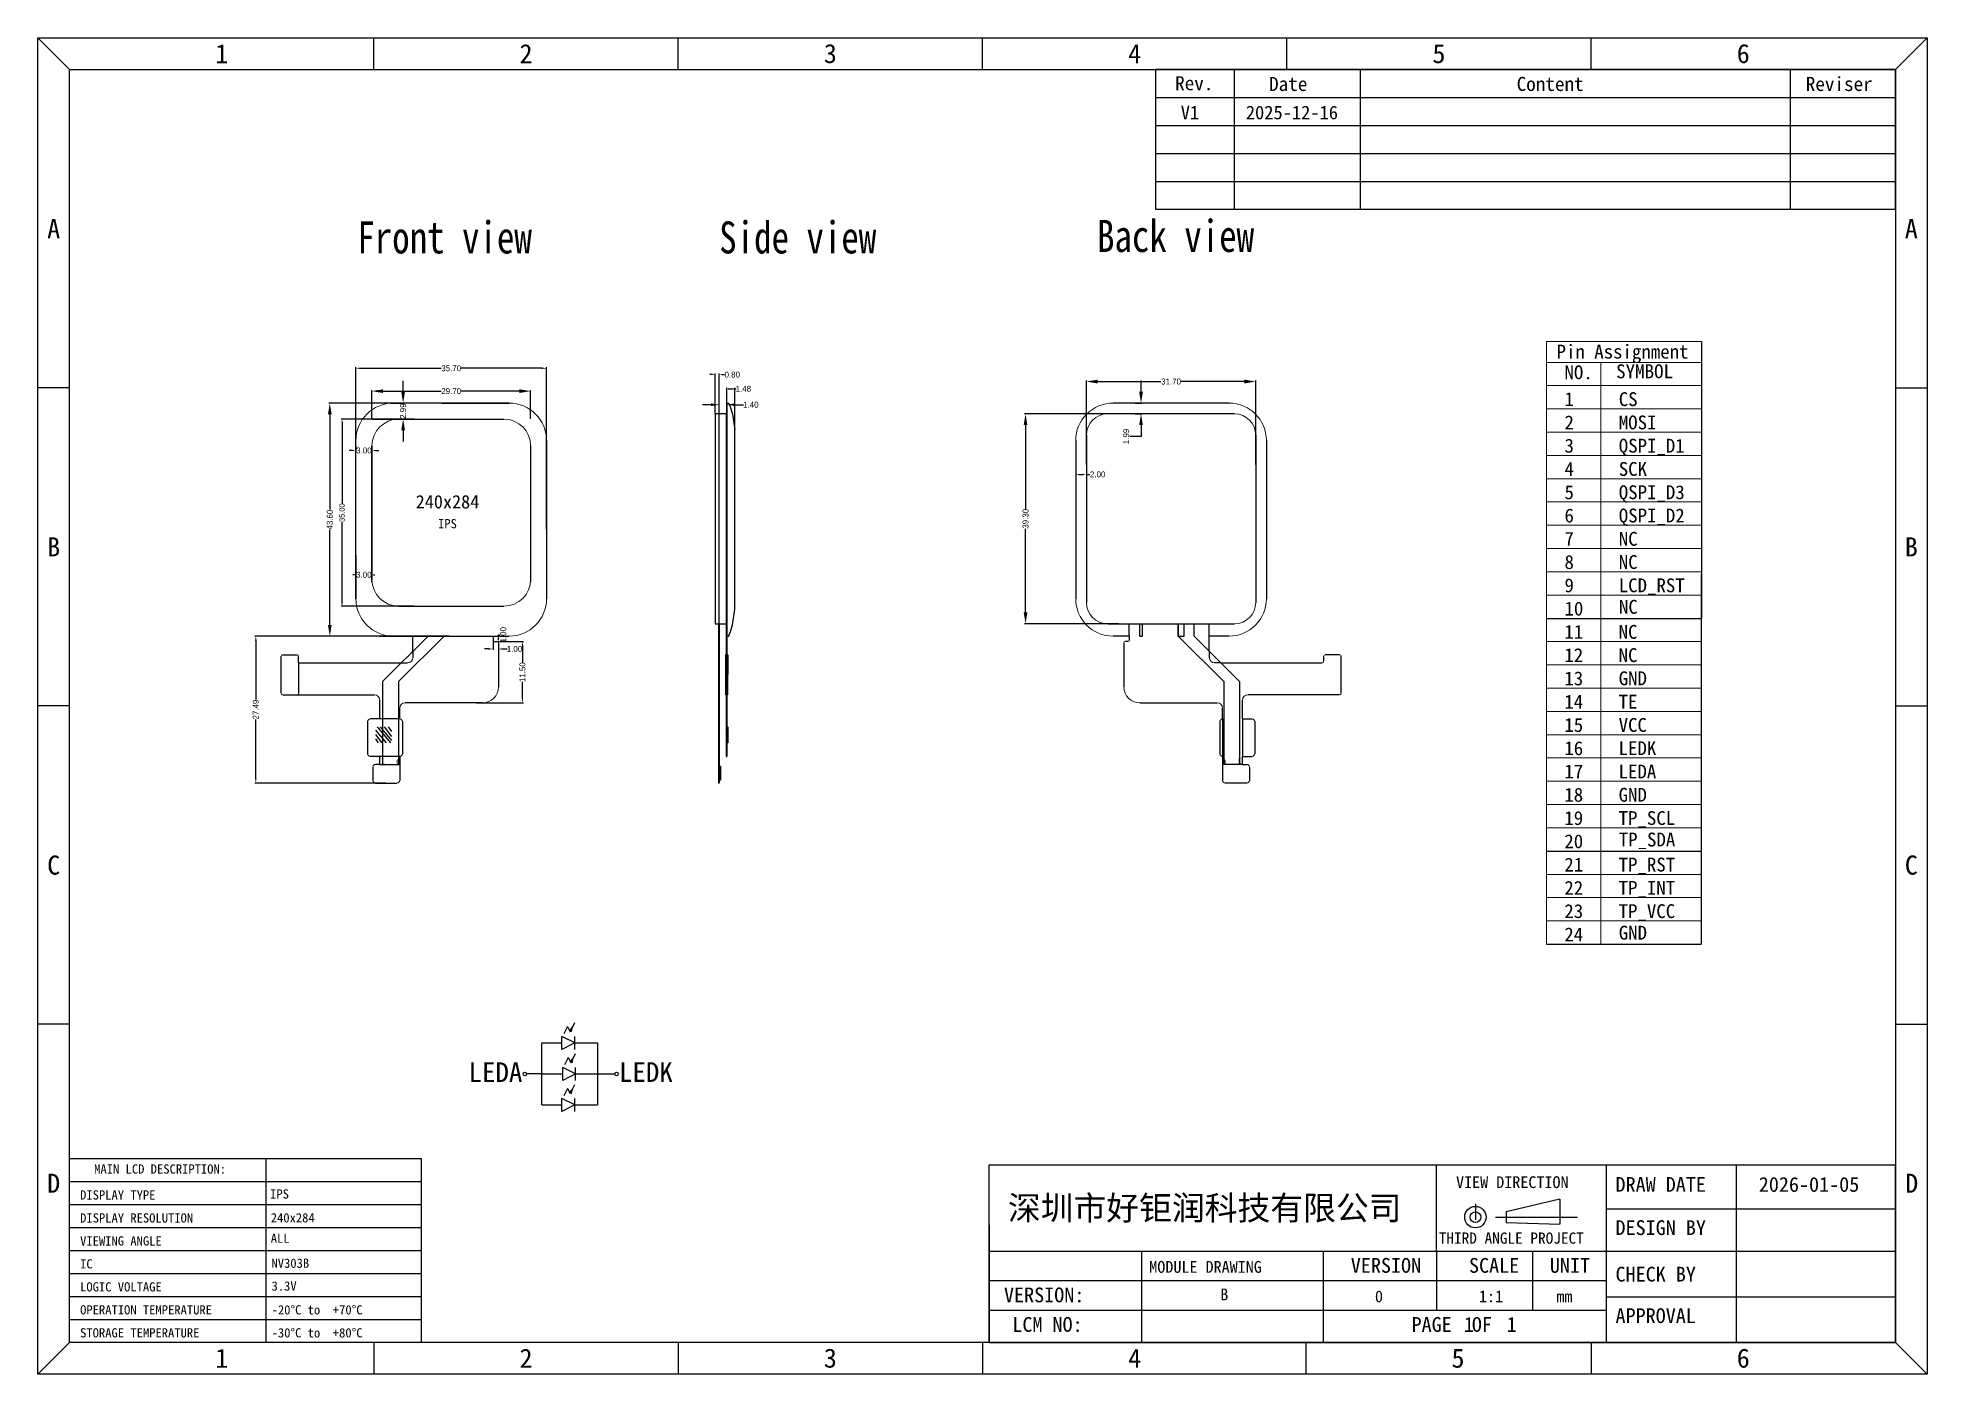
# Model space of a CAD drawing. Header units: millimetres. Extents: x -4039 to -3686, y -270 to -20.
import ezdxf
from ezdxf.enums import TextEntityAlignment as Align

# ---------------------------------------------------------------- set-up
doc = ezdxf.new("R2010")
doc.units = ezdxf.units.MM
for name, color, linetype in [('dim', 3, 'Continuous'), ('OBJ-FRAME', 4, 'Continuous'), ('文本框', 7, 'Continuous')]:
    doc.layers.add(name, color=color, linetype=linetype)
doc.layers.add('PUB_DIM尺寸', color=3, linetype='Continuous', lineweight=20, true_color=0x00ff00)
doc.layers.add('Title block', color=7, linetype='Continuous', lineweight=9)
doc.styles.add('Arial', font='')
doc.styles.add('hztxt_txtstyle_1.11_0_0', font='', dxfattribs={"height": 1.111006, "bigfont": 'hztxt.shx'})
doc.styles.add('OdaTtfStyle1778831522', font='', dxfattribs={"height": 1.111006, "bigfont": 'hztxt.shx'})
doc.styles.add('OdaTtfStyle1778831532', font='', dxfattribs={"height": 1.111006, "bigfont": 'hztxt.shx'})
doc.styles.add('OdaTtfStyle1778831537', font='', dxfattribs={"height": 1.111006, "bigfont": 'hztxt.shx'})
doc.styles.add('OdaTtfStyle1778837184', font='', dxfattribs={"height": 1.111006, "bigfont": 'hztxt.shx'})
doc.styles.add('OdaTtfStyle1778837603', font='', dxfattribs={"height": 1.111006, "bigfont": 'hztxt.shx'})
doc.styles.add('OdaTtfStyle1778837607', font='', dxfattribs={"height": 1.111006, "bigfont": 'hztxt.shx'})
doc.styles.add('OdaTtfStyle1778837613', font='', dxfattribs={"height": 1.111006, "bigfont": 'hztxt.shx'})
doc.styles.add('OdaTtfStyle1778837617', font='', dxfattribs={"height": 1.111006, "bigfont": 'hztxt.shx'})
doc.styles.add('OdaTtfStyle1778837894', font='', dxfattribs={"height": 1.111006, "bigfont": 'hztxt.shx'})
doc.styles.add('OdaTtfStyle1778837899', font='', dxfattribs={"height": 1.111006, "bigfont": 'hztxt.shx'})
doc.styles.add('OdaTtfStyle1779067666', font='', dxfattribs={"height": 1.111006, "bigfont": 'hztxt.shx'})
doc.styles.add('OdaTtfStyle1779068094', font='', dxfattribs={"height": 1.111006, "bigfont": 'hztxt.shx'})
doc.styles.add('OdaTtfStyle1779068101', font='', dxfattribs={"height": 1.111006, "bigfont": 'hztxt.shx'})
doc.styles.add('OdaTtfStyle1779068106', font='', dxfattribs={"height": 1.111006, "bigfont": 'hztxt.shx'})
doc.styles.add('OdaTtfStyle1779069318', font='', dxfattribs={"height": 1.111006, "bigfont": 'hztxt.shx'})
doc.styles.add('OdaTtfStyle1779075241', font='', dxfattribs={"height": 1.111006, "bigfont": 'hztxt.shx'})
doc.styles.add('OdaTtfStyle1779095333', font='', dxfattribs={"height": 1, "bigfont": 'hztxt.shx'})
doc.styles.add('SimSun_txtstyle_2.54_0_0', font='simsun.ttc', dxfattribs={"height": 2.536096})
doc.styles.add('STYLE1', font='simsun.ttc', dxfattribs={"width": 0.9})
doc.styles.add('ZI1.8', font='', dxfattribs={"height": 1.8})
doc.styles.add('ZI2.5', font='', dxfattribs={"height": 2.5})
doc.styles.add('仿宋', font='', dxfattribs={"height": 2.5})
doc.styles.add('宋体', font='simsun.ttc')
doc.styles.add('宋体_txtstyle_100.00_0_0100', font='SIMSUN.TTC', dxfattribs={"height": 100})
doc.styles.add('文字-北泰', font='', dxfattribs={"width": 0.8})
doc.styles.get('Arial').set_extended_font_data('SimSun')
doc.styles.get('hztxt_txtstyle_1.11_0_0').set_extended_font_data('hztxt')
doc.styles.get('OdaTtfStyle1778831522').set_extended_font_data('hztxt')
doc.styles.get('OdaTtfStyle1778831532').set_extended_font_data('hztxt')
doc.styles.get('OdaTtfStyle1778831537').set_extended_font_data('hztxt')
doc.styles.get('OdaTtfStyle1778837184').set_extended_font_data('hztxt')
doc.styles.get('OdaTtfStyle1778837603').set_extended_font_data('hztxt')
doc.styles.get('OdaTtfStyle1778837607').set_extended_font_data('hztxt')
doc.styles.get('OdaTtfStyle1778837613').set_extended_font_data('hztxt')
doc.styles.get('OdaTtfStyle1778837617').set_extended_font_data('hztxt')
doc.styles.get('OdaTtfStyle1778837894').set_extended_font_data('hztxt')
doc.styles.get('OdaTtfStyle1778837899').set_extended_font_data('hztxt')
doc.styles.get('OdaTtfStyle1779067666').set_extended_font_data('hztxt')
doc.styles.get('OdaTtfStyle1779068094').set_extended_font_data('hztxt')
doc.styles.get('OdaTtfStyle1779068101').set_extended_font_data('hztxt')
doc.styles.get('OdaTtfStyle1779068106').set_extended_font_data('hztxt')
doc.styles.get('OdaTtfStyle1779069318').set_extended_font_data('hztxt')
doc.styles.get('OdaTtfStyle1779075241').set_extended_font_data('hztxt')
doc.styles.get('OdaTtfStyle1779095333').set_extended_font_data('hztxt')
doc.styles.get('ZI1.8').set_extended_font_data('SimSun')
doc.styles.get('ZI2.5').set_extended_font_data('SimSun')
doc.styles.get('仿宋').set_extended_font_data('FangSong_GB2312')
doc.styles.get('文字-北泰').set_extended_font_data('SimSun')
doc.dimstyles.new('standard(1778831522)', dxfattribs={"dimtxt": 0.18, "dimasz": 2.083137, "dimexe": 0.18, "dimexo": 0.0625, "dimgap": 0.09, "dimtad": 0, "dimtih": 1, "dimtoh": 1, "dimdec": 4, "dimzin": 0, "dimdsep": 46, "dimtxsty": 'OdaTtfStyle1778831522', "dimsah": 1, "dimcen": 0.09, "dimadec": 0, "dimazin": 0, "dimtfac": 1, "dimtdec": 4, "dimtofl": 0, "dimtmove": 0, "dimatfit": 3, "dimfxl": 1, "dimtolj": 1, "dimtzin": 0, "dimarcsym": 0})
doc.dimstyles.new('standard(1778831537)', dxfattribs={"dimtxt": 0.18, "dimasz": 0.642944, "dimexe": 0.18, "dimexo": 0.0625, "dimgap": 0.09, "dimtad": 0, "dimtih": 1, "dimtoh": 1, "dimdec": 4, "dimzin": 0, "dimdsep": 46, "dimtxsty": 'OdaTtfStyle1778831537', "dimsah": 1, "dimcen": 0.09, "dimadec": 0, "dimazin": 0, "dimtfac": 1, "dimtdec": 4, "dimtofl": 0, "dimtmove": 0, "dimatfit": 3, "dimfxl": 1, "dimtolj": 1, "dimtzin": 0, "dimarcsym": 0})
doc.dimstyles.new('standard(1778837184)', dxfattribs={"dimtxt": 0.18, "dimasz": 0.243098, "dimexe": 0.18, "dimexo": 0.0625, "dimgap": 0.09, "dimtad": 0, "dimtih": 1, "dimtoh": 1, "dimdec": 4, "dimzin": 0, "dimdsep": 46, "dimtxsty": 'OdaTtfStyle1778837184', "dimsah": 1, "dimcen": 0.09, "dimadec": 0, "dimazin": 0, "dimtfac": 1, "dimtdec": 4, "dimtofl": 0, "dimtmove": 0, "dimatfit": 3, "dimfxl": 1, "dimtolj": 1, "dimtzin": 0, "dimarcsym": 0})
doc.dimstyles.new('standard(1778837603)', dxfattribs={"dimtxt": 0.18, "dimasz": 2.127681, "dimexe": 0.18, "dimexo": 0.0625, "dimgap": 0.09, "dimtad": 0, "dimtih": 1, "dimtoh": 1, "dimdec": 4, "dimzin": 0, "dimdsep": 46, "dimtxsty": 'OdaTtfStyle1778837603', "dimsah": 1, "dimcen": 0.09, "dimadec": 0, "dimazin": 0, "dimtfac": 1, "dimtdec": 4, "dimtofl": 0, "dimtmove": 0, "dimatfit": 3, "dimfxl": 1, "dimtolj": 1, "dimtzin": 0, "dimarcsym": 0})
doc.dimstyles.new('standard(1778837607)', dxfattribs={"dimtxt": 0.18, "dimasz": 2.127681, "dimexe": 0.18, "dimexo": 0.0625, "dimgap": 0.09, "dimtad": 0, "dimtih": 1, "dimtoh": 1, "dimdec": 4, "dimzin": 0, "dimdsep": 46, "dimtxsty": 'OdaTtfStyle1778837607', "dimsah": 1, "dimcen": 0.09, "dimadec": 0, "dimazin": 0, "dimtfac": 1, "dimtdec": 4, "dimtofl": 0, "dimtmove": 0, "dimatfit": 3, "dimfxl": 1, "dimtolj": 1, "dimtzin": 0, "dimarcsym": 0})
doc.dimstyles.new('standard(1778837613)', dxfattribs={"dimtxt": 0.18, "dimasz": 2.127681, "dimexe": 0.18, "dimexo": 0.0625, "dimgap": 0.09, "dimtad": 0, "dimtih": 1, "dimtoh": 1, "dimdec": 4, "dimzin": 0, "dimdsep": 46, "dimtxsty": 'OdaTtfStyle1778837613', "dimsah": 1, "dimcen": 0.09, "dimadec": 0, "dimazin": 0, "dimtfac": 1, "dimtdec": 4, "dimtofl": 0, "dimtmove": 0, "dimatfit": 3, "dimfxl": 1, "dimtolj": 1, "dimtzin": 0, "dimarcsym": 0})
doc.dimstyles.new('standard(1778837617)', dxfattribs={"dimtxt": 0.18, "dimasz": 0.656692, "dimexe": 0.18, "dimexo": 0.0625, "dimgap": 0.09, "dimtad": 0, "dimtih": 1, "dimtoh": 1, "dimdec": 4, "dimzin": 0, "dimdsep": 46, "dimtxsty": 'OdaTtfStyle1778837617', "dimsah": 1, "dimcen": 0.09, "dimadec": 0, "dimazin": 0, "dimtfac": 1, "dimtdec": 4, "dimtofl": 0, "dimtmove": 0, "dimatfit": 3, "dimfxl": 1, "dimtolj": 1, "dimtzin": 0, "dimarcsym": 0})
doc.dimstyles.new('standard(1778837894)', dxfattribs={"dimtxt": 0.18, "dimasz": 1.563909, "dimexe": 0.18, "dimexo": 0.0625, "dimgap": 0.09, "dimtad": 0, "dimtih": 1, "dimtoh": 1, "dimdec": 4, "dimzin": 0, "dimdsep": 46, "dimtxsty": 'OdaTtfStyle1778837894', "dimsah": 1, "dimcen": 0.09, "dimadec": 0, "dimazin": 0, "dimtfac": 1, "dimtdec": 4, "dimtofl": 0, "dimtmove": 0, "dimatfit": 3, "dimfxl": 1, "dimtolj": 1, "dimtzin": 0, "dimarcsym": 0})
doc.dimstyles.new('standard(1778837899)', dxfattribs={"dimtxt": 0.18, "dimasz": 0.482688, "dimexe": 0.18, "dimexo": 0.0625, "dimgap": 0.09, "dimtad": 0, "dimtih": 1, "dimtoh": 1, "dimdec": 4, "dimzin": 0, "dimdsep": 46, "dimtxsty": 'OdaTtfStyle1778837899', "dimsah": 1, "dimcen": 0.09, "dimadec": 0, "dimazin": 0, "dimtfac": 1, "dimtdec": 4, "dimtofl": 0, "dimtmove": 0, "dimatfit": 3, "dimfxl": 1, "dimtolj": 1, "dimtzin": 0, "dimarcsym": 0})
doc.dimstyles.new('standard(1779067666)', dxfattribs={"dimtxt": 0.18, "dimasz": 0.926632, "dimexe": 0.18, "dimexo": 0.0625, "dimgap": 0.09, "dimtad": 0, "dimtih": 1, "dimtoh": 1, "dimdec": 4, "dimzin": 0, "dimdsep": 46, "dimtxsty": 'OdaTtfStyle1779067666', "dimsah": 1, "dimcen": 0.09, "dimadec": 0, "dimazin": 0, "dimtfac": 1, "dimtdec": 4, "dimtofl": 0, "dimtmove": 0, "dimatfit": 3, "dimfxl": 1, "dimtolj": 1, "dimtzin": 0, "dimarcsym": 0})
doc.dimstyles.new('standard(1779068094)', dxfattribs={"dimtxt": 0.18, "dimasz": 0.811425, "dimexe": 0.18, "dimexo": 0.0625, "dimgap": 0.09, "dimtad": 0, "dimtih": 1, "dimtoh": 1, "dimdec": 4, "dimzin": 0, "dimdsep": 46, "dimtxsty": 'OdaTtfStyle1779068094', "dimsah": 1, "dimcen": 0.09, "dimadec": 0, "dimazin": 0, "dimtfac": 1, "dimtdec": 4, "dimtofl": 0, "dimtmove": 0, "dimatfit": 3, "dimfxl": 1, "dimtolj": 1, "dimtzin": 0, "dimarcsym": 0})
doc.dimstyles.new('standard(1779068101)', dxfattribs={"dimtxt": 0.18, "dimasz": 0.811425, "dimexe": 0.18, "dimexo": 0.0625, "dimgap": 0.09, "dimtad": 0, "dimtih": 1, "dimtoh": 1, "dimdec": 4, "dimzin": 0, "dimdsep": 46, "dimtxsty": 'OdaTtfStyle1779068101', "dimsah": 1, "dimcen": 0.09, "dimadec": 0, "dimazin": 0, "dimtfac": 1, "dimtdec": 4, "dimtofl": 0, "dimtmove": 0, "dimatfit": 3, "dimfxl": 1, "dimtolj": 1, "dimtzin": 0, "dimarcsym": 0})
doc.dimstyles.new('standard(1779068106)', dxfattribs={"dimtxt": 0.18, "dimasz": 0.25044, "dimexe": 0.18, "dimexo": 0.0625, "dimgap": 0.09, "dimtad": 0, "dimtih": 1, "dimtoh": 1, "dimdec": 4, "dimzin": 0, "dimdsep": 46, "dimtxsty": 'OdaTtfStyle1779068106', "dimsah": 1, "dimcen": 0.09, "dimadec": 0, "dimazin": 0, "dimtfac": 1, "dimtdec": 4, "dimtofl": 0, "dimtmove": 0, "dimatfit": 3, "dimfxl": 1, "dimtolj": 1, "dimtzin": 0, "dimarcsym": 0})
doc.dimstyles.new('standard(1779069318)', dxfattribs={"dimtxt": 0.18, "dimasz": 0.288199, "dimexe": 0.18, "dimexo": 0.0625, "dimgap": 0.09, "dimtad": 0, "dimtih": 1, "dimtoh": 1, "dimdec": 4, "dimzin": 0, "dimdsep": 46, "dimtxsty": 'OdaTtfStyle1779069318', "dimsah": 1, "dimcen": 0.09, "dimadec": 0, "dimazin": 0, "dimtfac": 1, "dimtdec": 4, "dimtofl": 0, "dimtmove": 0, "dimatfit": 3, "dimfxl": 1, "dimtolj": 1, "dimtzin": 0, "dimarcsym": 0})
doc.dimstyles.new('standard(1779075241)', dxfattribs={"dimtxt": 0.18, "dimasz": 0.835157, "dimexe": 0.18, "dimexo": 0.0625, "dimgap": 0.09, "dimtad": 0, "dimtih": 1, "dimtoh": 1, "dimdec": 4, "dimzin": 0, "dimdsep": 46, "dimtxsty": 'OdaTtfStyle1779075241', "dimsah": 1, "dimcen": 0.09, "dimadec": 0, "dimazin": 0, "dimtfac": 1, "dimtdec": 4, "dimtofl": 0, "dimtmove": 0, "dimatfit": 3, "dimfxl": 1, "dimtolj": 1, "dimtzin": 0, "dimarcsym": 0})
doc.dimstyles.new('standard(1779095333)', dxfattribs={"dimtxt": 0.18, "dimasz": 0.503545, "dimexe": 0.18, "dimexo": 0.0625, "dimgap": 0.09, "dimtad": 0, "dimtih": 1, "dimtoh": 1, "dimdec": 4, "dimzin": 0, "dimdsep": 46, "dimtxsty": 'OdaTtfStyle1779095333', "dimsah": 1, "dimcen": 0.09, "dimadec": 0, "dimazin": 0, "dimtfac": 1, "dimtdec": 4, "dimtofl": 0, "dimtmove": 0, "dimatfit": 3, "dimfxl": 1, "dimtolj": 1, "dimtzin": 0, "dimarcsym": 0})

msp = doc.modelspace()

# ---------------------------------------------------------------- texts
at = {"color": 4, "true_color": 0x00ffff, "style": '宋体'}
msp.add_text('深圳市好钜润科技有限公司', height=4.5, dxfattribs=at).set_placement((-3857.7608554, -241.2797571, -0.1612333))
at = {"color": 3, "true_color": 0x00ff00, "char_height": 1.11100643, "attachment_point": 5, "rotation": 90}
for s, insert, style in [('\\A1;2.99', (-3970.9752087, -89.9300028), 'OdaTtfStyle1778831532'), ('\\A1;43.60', (-3984.6947665, -110.2328065), 'hztxt_txtstyle_1.11_0_0')]:
    msp.add_mtext(s, dxfattribs=dict(at, insert=insert, style=style))
at = {"color": 7, "char_height": 1, "attachment_point": 1, "rotation": 359.763390797, "style": '宋体_txtstyle_100.00_0_0100'}
for s, insert in [('1', (-3975.1357657, -154.8590695)), ('6^M^J', (-3972.2680808, -155.0090942))]:
    msp.add_mtext(s, dxfattribs=dict(at, insert=insert))
at = {"color": 7, "extrusion": (0, 0, -1), "char_height": 1, "attachment_point": 1, "text_direction": (-0.999991, -0.00413, 0), "style": '宋体_txtstyle_100.00_0_0100'}
for s, insert in [('6^M^J', (-3816.9328849, -155.0090942)), ('1', (-3814.0652, -154.8590695))]:
    msp.add_mtext(s, dxfattribs=dict(at, insert=insert))
at = {"layer": 'dim', "color": 7, "style": '宋体'}
for s, height, p in [('240x284', 2.5, (-3968.622109, -108.1386093)), ('IPS', 1.728, (-3964.4468931, -111.8499123)), ('IPS', 1.728, (-3995.8727479, -237.2728428)), ('240x284', 1.728, (-3995.7470432, -241.7374971)), ('NV303B', 1.728, (-3995.614436, -250.2284316)), ('3.3V', 1.728, (-3995.606891, -254.497585))]:
    msp.add_text(s, height=height, dxfattribs=at).set_placement(p)
at = {"layer": 'dim', "color": 0, "style": '宋体'}
for s, p in [('MAIN LCD DESCRIPTION:', (-4028.7995201, -232.6042502, -0.1612333)), ('DISPLAY TYPE', (-4031.4339606, -237.4595745, -0.1612333)), ('DISPLAY RESOLUTION', (-4031.4339606, -241.75913, -0.1612333)), ('ALL', (-3995.747154, -245.5553121, -0.1612333)), ('VIEWING ANGLE', (-4031.4339606, -246.0586856, -0.1612333)), ('IC', (-4031.4339606, -250.3582411, -0.1612333)), ('LOGIC VOLTAGE', (-4031.4339606, -254.6577966, -0.1612333)), ('OPERATION TEMPERATURE', (-4031.4339606, -258.9573522, -0.1612333)), ('-20%%DC to  +70%%DC', (-3995.583729, -258.9573522, -0.1612333)), ('STORAGE TEMPERATURE', (-4031.4339606, -263.2569077, -0.1612333)), ('-30%%DC to  +80%%DC', (-3995.583729, -263.2569077, -0.1612333))]:
    msp.add_text(s, height=1.728, dxfattribs=at).set_placement(p)
at = {"layer": 'OBJ-FRAME', "style": '仿宋'}
for s, p in [('LEDA', (-3958.7108623, -215.4759289)), ('LEDK', (-3930.5628738, -215.4497291))]:
    msp.add_text(s, height=3.696, dxfattribs=at).set_placement(p)
at = {"layer": 'Title block', "color": 4}
for s, height, style, p in [('Pin Assignment', 2.592, 'ZI2.5', (-3755.0745015, -80.0944985)), ('NO.', 2.592, 'ZI2.5', (-3753.5930584, -83.9668944)), ('SYMBOL', 2.612736, 'ZI1.8', (-3743.9321813, -83.7869945)), ('1', 2.592, 'ZI2.5', (-3753.5930584, -88.9879052)), ('2', 2.592, 'ZI2.5', (-3753.5930584, -93.3424652)), ('3', 2.592, 'ZI2.5', (-3753.5930584, -97.6970252)), ('4', 2.592, 'ZI2.5', (-3753.5930584, -102.0515852)), ('5', 2.592, 'ZI2.5', (-3753.5930584, -106.4061452)), ('6', 2.592, 'ZI2.5', (-3753.5930584, -110.7607052)), ('7', 2.592, 'ZI2.5', (-3753.5930584, -115.1152652)), ('8', 2.592, 'ZI2.5', (-3753.5930584, -119.4698252)), ('9', 2.592, 'ZI2.5', (-3753.5930584, -123.8243852)), ('10', 2.592, 'ZI2.5', (-3753.5930584, -128.1789452))]:
    msp.add_text(s, height=height, dxfattribs=dict(at, style=style)).set_placement(p)
at = {"layer": 'Title block', "color": 4, "true_color": 0x00ffff, "style": 'ZI2.5'}
for s, p in [('CS', (-3743.4324184, -88.9879052)), ('MOSI', (-3743.4324184, -93.3424652)), ('QSPI_D1', (-3743.4324184, -97.6970252)), ('SCK', (-3743.4324184, -102.0515852)), ('QSPI_D3^M^J', (-3743.4324184, -106.4061452)), ('QSPI_D2^M^J', (-3743.4324184, -110.7607052)), ('NC', (-3743.4324184, -115.1152652)), ('NC', (-3743.4324184, -119.4698252)), ('LCD_RST', (-3743.4324184, -123.8243852)), ('NC', (-3743.4024953, -127.84984)), ('11', (-3753.6229815, -132.5335052)), ('NC', (-3743.4623415, -132.5335052)), ('12', (-3753.6229815, -136.8880652)), ('NC', (-3743.4623415, -136.8880652)), ('13', (-3753.6229815, -141.2426252)), ('GND', (-3743.4466896, -141.2194925)), ('14', (-3753.6229815, -145.5971852)), ('TE', (-3743.4623415, -145.5971852)), ('15', (-3753.6229815, -149.9517452)), ('VCC', (-3743.4623415, -149.9517452)), ('16', (-3753.6229815, -154.3063052)), ('LEDK', (-3743.4623415, -154.3063052)), ('17', (-3753.6229815, -158.6608652)), ('LEDA', (-3743.4623415, -158.6608652)), ('18', (-3753.6229815, -163.0154252)), ('GND', (-3743.4623415, -163.0154252)), ('19', (-3753.6229815, -167.3699852)), ('TP_SCL', (-3743.4623415, -167.3699852)), ('20', (-3753.6229815, -171.7245452)), ('TP_SDA', (-3743.4324184, -171.39544)), ('21', (-3753.6229815, -176.0791052)), ('TP_RST', (-3743.4623415, -176.0791052)), ('22', (-3753.6229815, -180.4336652)), ('TP_INT', (-3743.4623415, -180.4336652)), ('23', (-3753.6229815, -184.7882252)), ('TP_VCC', (-3743.4623415, -184.7882252)), ('24', (-3753.6229815, -189.1427852)), ('GND', (-3743.4324184, -188.81368))]:
    msp.add_text(s, height=2.592, dxfattribs=at).set_placement(p)
at = {"layer": '文本框', "color": 7, "style": 'Arial'}
for s, p in [('1', (-4004.9211704, -23.0538684, -0.1612333)), ('2', (-3947.9638223, -23.0538684, -0.1612333)), ('3', (-3891.0064742, -23.0538684, -0.1612333)), ('4', (-3834.0491262, -23.0538684, -0.1612333)), ('5', (-3777.0917781, -23.0538684, -0.1612333)), ('6', (-3720.13443, -23.0538684, -0.1612333)), ('A', (-4036.3767093, -55.7993821, -0.1612333)), ('A', (-3688.6788911, -55.7993821, -0.1612333)), ('B', (-4036.3767093, -115.3366797, -0.1612333)), ('B', (-3688.6788911, -115.3366797, -0.1612333)), ('C', (-4036.3767093, -174.8739774, -0.1612333)), ('C', (-3688.6788911, -174.8739774, -0.1612333)), ('D', (-4036.3767093, -234.411275, -0.1612333)), ('D', (-3688.6020694, -234.411275, -0.1612333)), ('1', (-4004.9211704, -267.1567887, -0.1612333)), ('2', (-3947.9638223, -267.1567887, -0.1612333)), ('3', (-3891.0064742, -267.1567887, -0.1612333)), ('4', (-3834.0491262, -267.1567887, -0.1612333)), ('5', (-3773.5196494, -267.160397, -0.1612333)), ('6', (-3720.13443, -267.1567887, -0.1612333))]:
    msp.add_text(s, height=3.5722379, dxfattribs=at).set_placement(p, align=Align.MIDDLE)
at = {"layer": '文本框', "color": 7}
for s, height, style, p in [('Rev.', 2.63243892, '宋体', (-3826.4750238, -29.8922077, -0.1612333)), ('Date', 2.63243892, '宋体', (-3808.8841122, -30.0277573, -0.1612333)), ('Content', 2.63243892, '宋体', (-3762.5475683, -30.0277573, -0.1612333)), ('Reviser', 2.63243892, '宋体', (-3708.4362837, -30.0277573, -0.1612333)), ('VIEW DIRECTION', 2.21170552, 'STYLE1', (-3773.893935, -235.3112266, -0.1612333)), ('DRAW DATE', 2.7646319, 'STYLE1', (-3744.0455247, -236.0120888, -0.1612333)), ('2026-01-05', 2.7646319, 'STYLE1', (-3717.2257603, -236.0120888, -0.1612333)), ('THIRD ANGLE PROJECT', 2.101120244, 'STYLE1', (-3777.1291167, -245.7221268, -0.1612333)), ('DESIGN BY', 2.7646319, 'STYLE1', (-3744.0455247, -244.0943991, -0.1612333)), ('MODULE DRAWING', 2.21170552, 'STYLE1', (-3831.3129585, -251.1611528, -0.1612333)), ('VERSION', 2.7646319, 'STYLE1', (-3793.5927261, -251.1611528, -0.1612333)), ('SCALE', 2.7646319, 'STYLE1', (-3771.4688211, -251.1611528, -0.1612333)), ('UNIT', 2.7646319, 'STYLE1', (-3756.3424043, -251.1611528, -0.1612333)), ('CHECK BY', 2.7646319, 'STYLE1', (-3744.0455247, -252.801249, -0.1612333)), ('VERSION:', 2.7646319, 'STYLE1', (-3858.5063387, -256.686201, -0.1612333)), ('B', 2.2117055, 'STYLE1', (-3818.0233288, -256.3169863, -0.1612333)), ('0', 2.2117055, 'STYLE1', (-3789.0761311, -256.686201, -0.1612333)), ('1:1', 2.21170552, 'STYLE1', (-3769.6045592, -256.686201, -0.1612333)), ('mm', 2.21170552, 'STYLE1', (-3755.1172806, -256.686201, -0.1612333)), ('APPROVAL', 2.7646319, 'STYLE1', (-3744.0455247, -260.57531, -0.1612333)), ('LCM NO:', 2.7646319, 'STYLE1', (-3856.9429264, -262.2112493, -0.1612333)), ('PAGE  OF', 2.7646319, 'STYLE1', (-3782.217461, -262.2112493, -0.1612333)), ('1', 2.7646319, 'STYLE1', (-3772.4308191, -262.2112493, -0.1612333)), ('1', 2.7646319, 'STYLE1', (-3764.4324116, -262.2112493, -0.1612333))]:
    msp.add_text(s, height=height, dxfattribs=dict(at, style=style)).set_placement(p)
at = {"layer": '文本框', "color": 7, "attachment_point": 1}
for s, insert, char_height, width, style in [('V1', (-3825.4276017, -32.7883352, -0.1612333), 2.53609574, 8.58510297, '宋体'), ('2025-12-16^M^J', (-3813.2378892, -32.7883352, -0.1612333), 2.536095744, 8.58510297, 'SimSun_txtstyle_2.54_0_0'), ('Front view', (-3979.5437083, -54.4231525, -0.1612333), 6, 103.899107865, '文字-北泰'), ('Side view', (-3911.8115274, -54.4231525, -0.1612333), 6, 103.899107865, '文字-北泰'), ('Back view', (-3841.087413, -54.1530346, -0.1612333), 6, 103.899107865, '文字-北泰')]:
    msp.add_mtext(s, dxfattribs=dict(at, insert=insert, char_height=char_height, width=width, style=style))

# ---------------------------------------------------------------- blocks, each defined once
blk = doc.blocks.new('*D49')
at = {"layer": 'Defpoints', "color": 0}
for p in [(-3947.12, -86.19), (-3976.82, -91.43), (-3947.12, -91.43)]:
    blk.add_point(p, dxfattribs=at)
at = {"layer": 'PUB_DIM尺寸', "color": 0, "linetype": 'Continuous', "lineweight": -2}
for p, q in [((-3976.82, -91.36), (-3976.82, -86.01)), ((-3974.73, -86.19), (-3963.85, -86.19)), ((-3949.2, -86.19), (-3960.08, -86.19)), ((-3947.12, -91.36), (-3947.12, -86.01))]:
    blk.add_line(p, q, dxfattribs=at)
at = {"layer": 'PUB_DIM尺寸', "color": 0}
for points in [[(-3974.73, -85.85), (-3974.73, -86.54), (-3976.82, -86.19)], [(-3949.2, -86.54), (-3949.2, -85.85), (-3947.12, -86.19)]]:
    blk.add_solid(points, dxfattribs=at)
at = {"layer": 'PUB_DIM尺寸', "color": 0, "insert": (-3961.97, -86.19), "char_height": 1.111, "attachment_point": 5, "style": 'OdaTtfStyle1778831522'}
blk.add_mtext('\\A1;29.70', dxfattribs=at)
blk = doc.blocks.new('*D52')
at = {"layer": 'Defpoints', "color": 0}
for p in [(-3979.82, -96.44), (-3976.82, -96.44), (-3976.82, -97.3)]:
    blk.add_point(p, dxfattribs=at)
at = {"layer": 'PUB_DIM尺寸', "color": 0, "linetype": 'Continuous', "lineweight": -2}
for p, q in [((-3980.46, -97.3), (-3981.1, -97.3)), ((-3979.82, -96.51), (-3979.82, -97.48)), ((-3976.82, -96.51), (-3976.82, -97.48)), ((-3976.17, -97.3), (-3975.53, -97.3))]:
    blk.add_line(p, q, dxfattribs=at)
at = {"layer": 'PUB_DIM尺寸', "color": 0}
for points in [[(-3980.46, -97.41), (-3980.46, -97.19), (-3979.82, -97.3)], [(-3976.17, -97.19), (-3976.17, -97.41), (-3976.82, -97.3)]]:
    blk.add_solid(points, dxfattribs=at)
at = {"layer": 'PUB_DIM尺寸', "color": 0, "insert": (-3978.32, -97.3), "char_height": 1.111, "attachment_point": 5, "style": 'OdaTtfStyle1778831537'}
blk.add_mtext('\\A1;3.00', dxfattribs=at)
blk = doc.blocks.new('*D53')
at = {"layer": 'Defpoints', "color": 0}
for p in [(-3908.91, -85.76), (-3910.39, -89.43), (-3908.91, -99.42)]:
    blk.add_point(p, dxfattribs=at)
at = {"layer": 'PUB_DIM尺寸', "color": 0, "linetype": 'Continuous', "lineweight": -2}
for p, q in [((-3910.39, -89.37), (-3910.39, -85.58)), ((-3910.14, -85.76), (-3909.15, -85.76)), ((-3908.91, -99.35), (-3908.91, -85.58)), ((-3908.91, -85.76), (-3908.66, -85.76))]:
    blk.add_line(p, q, dxfattribs=at)
at = {"layer": 'PUB_DIM尺寸', "color": 0}
for points in [[(-3910.14, -85.72), (-3910.14, -85.8), (-3910.39, -85.76)], [(-3909.15, -85.8), (-3909.15, -85.72), (-3908.91, -85.76)]]:
    blk.add_solid(points, dxfattribs=at)
at = {"layer": 'PUB_DIM尺寸', "color": 0, "insert": (-3907.29, -85.76), "char_height": 1.111, "attachment_point": 5, "style": 'OdaTtfStyle1778837184'}
blk.add_mtext('\\A1;1.48', dxfattribs=at)
blk = doc.blocks.new('*D56')
at = {"layer": 'Defpoints', "color": 0}
for p in [(-3811.38, -84.4), (-3843.08, -100), (-3811.38, -100)]:
    blk.add_point(p, dxfattribs=at)
at = {"layer": 'PUB_DIM尺寸', "color": 0, "linetype": 'Continuous', "lineweight": -2}
for p, q in [((-3843.08, -99.94), (-3843.08, -84.22)), ((-3840.96, -84.4), (-3829.12, -84.4)), ((-3813.51, -84.4), (-3825.35, -84.4)), ((-3811.38, -99.94), (-3811.38, -84.22))]:
    blk.add_line(p, q, dxfattribs=at)
at = {"layer": 'PUB_DIM尺寸', "color": 0}
for points in [[(-3840.96, -84.04), (-3840.96, -84.75), (-3843.08, -84.4)], [(-3813.51, -84.75), (-3813.51, -84.04), (-3811.38, -84.4)]]:
    blk.add_solid(points, dxfattribs=at)
at = {"layer": 'PUB_DIM尺寸', "color": 0, "insert": (-3827.23, -84.4), "char_height": 1.111, "attachment_point": 5, "style": 'OdaTtfStyle1778837603'}
blk.add_mtext('\\A1;31.70', dxfattribs=at)
blk = doc.blocks.new('*D57')
at = {"layer": 'Defpoints', "color": 0}
for p in [(-3854.47, -90.43), (-3832.63, -90.43), (-3837.02, -129.72)]:
    blk.add_point(p, dxfattribs=at)
at = {"layer": 'PUB_DIM尺寸', "color": 0, "linetype": 'Continuous', "lineweight": -2}
for p, q in [((-3832.69, -90.43), (-3854.65, -90.43)), ((-3854.47, -92.55), (-3854.47, -108.19)), ((-3854.47, -127.6), (-3854.47, -111.96)), ((-3837.09, -129.72), (-3854.65, -129.72))]:
    blk.add_line(p, q, dxfattribs=at)
at = {"layer": 'PUB_DIM尺寸', "color": 0}
for points in [[(-3854.12, -92.55), (-3854.82, -92.55), (-3854.47, -90.43)], [(-3854.82, -127.6), (-3854.12, -127.6), (-3854.47, -129.72)]]:
    blk.add_solid(points, dxfattribs=at)
at = {"layer": 'PUB_DIM尺寸', "color": 0, "insert": (-3854.47, -110.07), "char_height": 1.111, "attachment_point": 5, "rotation": 90, "style": 'OdaTtfStyle1778837607'}
blk.add_mtext('\\A1;39.30', dxfattribs=at)
blk = doc.blocks.new('*D58')
at = {"layer": 'Defpoints', "color": 0}
for p in [(-3834.04, -88.43), (-3834.04, -90.43), (-3832.86, -90.43)]:
    blk.add_point(p, dxfattribs=at)
at = {"layer": 'PUB_DIM尺寸', "color": 0, "linetype": 'Continuous', "lineweight": -2}
for p, q in [((-3832.86, -86.31), (-3832.86, -84.18)), ((-3833.98, -88.43), (-3832.68, -88.43)), ((-3833.98, -90.43), (-3832.68, -90.43)), ((-3832.86, -94.68), (-3834.98, -94.68)), ((-3832.86, -92.55), (-3832.86, -94.68))]:
    blk.add_line(p, q, dxfattribs=at)
at = {"layer": 'PUB_DIM尺寸', "color": 0}
for points in [[(-3833.21, -86.31), (-3832.5, -86.31), (-3832.86, -88.43)], [(-3832.5, -92.55), (-3833.21, -92.55), (-3832.86, -90.43)]]:
    blk.add_solid(points, dxfattribs=at)
at = {"layer": 'PUB_DIM尺寸', "color": 0, "insert": (-3835.63, -94.68), "char_height": 1.111, "attachment_point": 5, "rotation": 90, "style": 'OdaTtfStyle1778837613'}
blk.add_mtext('\\A1;1.99', dxfattribs=at)
blk = doc.blocks.new('*D59')
at = {"layer": 'Defpoints', "color": 0}
for p in [(-3845.08, -100.47), (-3843.08, -100.47), (-3843.08, -101.78)]:
    blk.add_point(p, dxfattribs=at)
at = {"layer": 'PUB_DIM尺寸', "color": 0, "linetype": 'Continuous', "lineweight": -2}
for p, q in [((-3845.08, -100.53), (-3845.08, -101.96)), ((-3844.43, -101.78), (-3843.74, -101.78)), ((-3843.08, -100.53), (-3843.08, -101.96)), ((-3843.08, -101.78), (-3842.43, -101.78))]:
    blk.add_line(p, q, dxfattribs=at)
at = {"layer": 'PUB_DIM尺寸', "color": 0}
for points in [[(-3844.43, -101.67), (-3844.43, -101.89), (-3845.08, -101.78)], [(-3843.74, -101.89), (-3843.74, -101.67), (-3843.08, -101.78)]]:
    blk.add_solid(points, dxfattribs=at)
at = {"layer": 'PUB_DIM尺寸', "color": 0, "insert": (-3840.97, -101.78), "char_height": 1.111, "attachment_point": 5, "style": 'OdaTtfStyle1778837617'}
blk.add_mtext('\\A1;2.00', dxfattribs=at)
blk = doc.blocks.new('*D61')
at = {"layer": 'Defpoints', "color": 0}
for p in [(-3911.79, -90.43), (-3910.39, -88.73), (-3910.39, -90.43)]:
    blk.add_point(p, dxfattribs=at)
at = {"layer": 'PUB_DIM尺寸', "color": 0, "linetype": 'Continuous', "lineweight": -2}
for p, q in [((-3913.35, -88.73), (-3914.92, -88.73)), ((-3911.79, -90.36), (-3911.79, -88.55)), ((-3910.39, -90.36), (-3910.39, -88.55)), ((-3908.82, -88.73), (-3907.26, -88.73))]:
    blk.add_line(p, q, dxfattribs=at)
at = {"layer": 'PUB_DIM尺寸', "color": 0}
for points in [[(-3913.35, -88.99), (-3913.35, -88.47), (-3911.79, -88.73)], [(-3908.82, -88.47), (-3908.82, -88.99), (-3910.39, -88.73)]]:
    blk.add_solid(points, dxfattribs=at)
at = {"layer": 'PUB_DIM尺寸', "color": 0, "insert": (-3905.89, -88.73), "char_height": 1.111, "attachment_point": 5, "style": 'OdaTtfStyle1778837894'}
blk.add_mtext('\\A1;1.40', dxfattribs=at)
blk = doc.blocks.new('*D62')
at = {"layer": 'Defpoints', "color": 0}
for p in [(-3911.79, -83.1), (-3912.59, -90.43), (-3911.79, -90.43)]:
    blk.add_point(p, dxfattribs=at)
at = {"layer": 'PUB_DIM尺寸', "color": 0, "linetype": 'Continuous', "lineweight": -2}
for p, q in [((-3913.07, -83.1), (-3913.55, -83.1)), ((-3912.59, -90.36), (-3912.59, -82.92)), ((-3911.79, -90.36), (-3911.79, -82.92)), ((-3911.31, -83.1), (-3910.82, -83.1))]:
    blk.add_line(p, q, dxfattribs=at)
at = {"layer": 'PUB_DIM尺寸', "color": 0}
for points in [[(-3913.07, -83.18), (-3913.07, -83.02), (-3912.59, -83.1)], [(-3911.31, -83.02), (-3911.31, -83.18), (-3911.79, -83.1)]]:
    blk.add_solid(points, dxfattribs=at)
at = {"layer": 'PUB_DIM尺寸', "color": 0, "insert": (-3909.37, -83.1), "char_height": 1.111, "attachment_point": 5, "style": 'OdaTtfStyle1778837899'}
blk.add_mtext('\\A1;0.80', dxfattribs=at)
blk = doc.blocks.new('*D63')
at = {"layer": 'Defpoints', "color": 0}
for p in [(-3944.12, -81.91), (-3979.82, -96.51), (-3944.12, -96.51)]:
    blk.add_point(p, dxfattribs=at)
at = {"layer": 'PUB_DIM尺寸', "color": 0, "linetype": 'Continuous', "lineweight": -2}
for p, q in [((-3979.82, -96.44), (-3979.82, -81.73)), ((-3978.89, -81.91), (-3963.85, -81.91)), ((-3945.04, -81.91), (-3960.08, -81.91)), ((-3944.12, -96.44), (-3944.12, -81.73))]:
    blk.add_line(p, q, dxfattribs=at)
at = {"layer": 'PUB_DIM尺寸', "color": 0}
for points in [[(-3978.89, -81.76), (-3978.89, -82.06), (-3979.82, -81.91)], [(-3945.04, -82.06), (-3945.04, -81.76), (-3944.12, -81.91)]]:
    blk.add_solid(points, dxfattribs=at)
at = {"layer": 'PUB_DIM尺寸', "color": 0, "insert": (-3961.97, -81.91), "char_height": 1.111, "attachment_point": 5, "style": 'OdaTtfStyle1779067666'}
blk.add_mtext('\\A1;35.70', dxfattribs=at)
blk = doc.blocks.new('*D77')
at = {"layer": 'Defpoints', "color": 0}
for p in [(-3953.42, -133.03), (-3948.63, -133.03), (-3957.28, -144.53)]:
    blk.add_point(p, dxfattribs=at)
at = {"layer": 'PUB_DIM尺寸', "color": 0, "linetype": 'Continuous', "lineweight": -2}
for p, q in [((-3953.36, -133.03), (-3948.45, -133.03)), ((-3948.63, -133.84), (-3948.63, -136.98)), ((-3948.63, -143.72), (-3948.63, -140.58)), ((-3957.22, -144.53), (-3948.45, -144.53))]:
    blk.add_line(p, q, dxfattribs=at)
at = {"layer": 'PUB_DIM尺寸', "color": 0}
for points in [[(-3948.49, -133.84), (-3948.76, -133.84), (-3948.63, -133.03)], [(-3948.76, -143.72), (-3948.49, -143.72), (-3948.63, -144.53)]]:
    blk.add_solid(points, dxfattribs=at)
at = {"layer": 'PUB_DIM尺寸', "color": 0, "insert": (-3948.63, -138.78), "char_height": 1.111, "attachment_point": 5, "rotation": 90, "style": 'OdaTtfStyle1779068094'}
blk.add_mtext('\\A1;11.50', dxfattribs=at)
blk = doc.blocks.new('*D78')
at = {"layer": 'Defpoints', "color": 0}
for p in [(-3954.12, -132.43), (-3953.12, -134.27), (-3953.12, -134.44)]:
    blk.add_point(p, dxfattribs=at)
at = {"layer": 'PUB_DIM尺寸', "color": 0, "linetype": 'Continuous', "lineweight": -2}
for p, q in [((-3954.12, -132.49), (-3954.12, -134.62)), ((-3953.12, -134.33), (-3953.12, -134.62)), ((-3954.93, -134.44), (-3955.74, -134.44)), ((-3952.31, -134.44), (-3951.5, -134.44))]:
    blk.add_line(p, q, dxfattribs=at)
at = {"layer": 'PUB_DIM尺寸', "color": 0}
for points in [[(-3954.93, -134.57), (-3954.93, -134.3), (-3954.12, -134.44)], [(-3952.31, -134.3), (-3952.31, -134.57), (-3953.12, -134.44)]]:
    blk.add_solid(points, dxfattribs=at)
at = {"layer": 'PUB_DIM尺寸', "color": 0, "insert": (-3950.12, -134.44), "char_height": 1.111, "attachment_point": 5, "style": 'OdaTtfStyle1779068101'}
blk.add_mtext('\\A1;1.00', dxfattribs=at)
blk = doc.blocks.new('*D79')
at = {"layer": 'Defpoints', "color": 0}
for p in [(-3953.67, -132.03), (-3953.67, -133.03), (-3953.11, -132.03)]:
    blk.add_point(p, dxfattribs=at)
at = {"layer": 'PUB_DIM尺寸', "color": 0, "linetype": 'Continuous', "lineweight": -2}
for p, q in [((-3953.61, -132.03), (-3952.93, -132.03)), ((-3953.61, -133.03), (-3952.93, -133.03)), ((-3953.11, -131.78), (-3952.86, -131.78)), ((-3953.11, -132.03), (-3953.11, -131.78)), ((-3953.11, -132.78), (-3953.11, -132.28))]:
    blk.add_line(p, q, dxfattribs=at)
at = {"layer": 'PUB_DIM尺寸', "color": 0}
for points in [[(-3953.07, -132.28), (-3953.15, -132.28), (-3953.11, -132.03)], [(-3953.15, -132.78), (-3953.07, -132.78), (-3953.11, -133.03)]]:
    blk.add_solid(points, dxfattribs=at)
at = {"layer": 'PUB_DIM尺寸', "color": 0, "insert": (-3952.22, -131.78), "char_height": 1.111, "attachment_point": 5, "rotation": 90, "style": 'OdaTtfStyle1779068106'}
blk.add_mtext('\\A1;1.00', dxfattribs=at)
blk = doc.blocks.new('*D104')
at = {"layer": 'Defpoints', "color": 0}
for p in [(-3979.82, -119.08), (-3976.82, -119.08), (-3976.82, -120.55)]:
    blk.add_point(p, dxfattribs=at)
at = {"layer": 'PUB_DIM尺寸', "color": 0, "linetype": 'Continuous', "lineweight": -2}
for p, q in [((-3979.82, -119.14), (-3979.82, -120.73)), ((-3976.82, -119.14), (-3976.82, -120.73)), ((-3980.1, -120.55), (-3980.39, -120.55)), ((-3976.53, -120.55), (-3976.24, -120.55))]:
    blk.add_line(p, q, dxfattribs=at)
at = {"layer": 'PUB_DIM尺寸', "color": 0}
for points in [[(-3980.1, -120.6), (-3980.1, -120.5), (-3979.82, -120.55)], [(-3976.53, -120.5), (-3976.53, -120.6), (-3976.82, -120.55)]]:
    blk.add_solid(points, dxfattribs=at)
at = {"layer": 'PUB_DIM尺寸', "color": 0, "insert": (-3978.32, -120.55), "char_height": 1.111, "attachment_point": 5, "style": 'OdaTtfStyle1779069318'}
blk.add_mtext('\\A1;3.00', dxfattribs=at)
blk = doc.blocks.new('*D108')
at = {"layer": 'Defpoints', "color": 0}
for p in [(-3998.54, -132.03), (-3969.89, -132.03), (-3974.12, -159.53)]:
    blk.add_point(p, dxfattribs=at)
at = {"layer": 'PUB_DIM尺寸', "color": 0, "linetype": 'Continuous', "lineweight": -2}
for p, q in [((-3969.95, -132.03), (-3998.72, -132.03)), ((-3998.54, -132.87), (-3998.54, -143.92)), ((-3998.54, -158.69), (-3998.54, -147.64)), ((-3974.18, -159.53), (-3998.72, -159.53))]:
    blk.add_line(p, q, dxfattribs=at)
at = {"layer": 'PUB_DIM尺寸', "color": 0}
for points in [[(-3998.4, -132.87), (-3998.68, -132.87), (-3998.54, -132.03)], [(-3998.68, -158.69), (-3998.4, -158.69), (-3998.54, -159.53)]]:
    blk.add_solid(points, dxfattribs=at)
at = {"layer": 'PUB_DIM尺寸', "color": 0, "insert": (-3998.54, -145.78), "char_height": 1.111, "attachment_point": 5, "rotation": 90, "style": 'OdaTtfStyle1779075241'}
blk.add_mtext('\\A1;27.49', dxfattribs=at)
blk = doc.blocks.new('*D111')
at = {"layer": 'Defpoints', "color": 0}
for p in [(-3968.91, -91.43), (-3982.41, -126.43), (-3968.91, -126.43)]:
    blk.add_point(p, dxfattribs=at)
at = {"layer": 'PUB_DIM尺寸', "color": 0, "linetype": 'Continuous', "lineweight": -2}
for p, q in [((-3968.97, -91.43), (-3982.59, -91.43)), ((-3982.41, -91.93), (-3982.41, -107.22)), ((-3982.41, -125.92), (-3982.41, -110.63)), ((-3968.97, -126.43), (-3982.59, -126.43))]:
    blk.add_line(p, q, dxfattribs=at)
at = {"layer": 'PUB_DIM尺寸', "color": 0}
for points in [[(-3982.32, -91.93), (-3982.49, -91.93), (-3982.41, -91.43)], [(-3982.49, -125.92), (-3982.32, -125.92), (-3982.41, -126.43)]]:
    blk.add_solid(points, dxfattribs=at)
at = {"layer": 'PUB_DIM尺寸', "color": 0, "insert": (-3982.41, -108.93), "char_height": 1, "attachment_point": 5, "rotation": 90, "style": 'OdaTtfStyle1779095333'}
blk.add_mtext('\\A1;35.00', dxfattribs=at)

# ---------------------------------------------------------------- dimensions: what is measured, and where the dimension line sits
at = {"layer": 'PUB_DIM尺寸', "color": 3, "true_color": 0x00ff00}
for base, p1, p2, text, dimstyle, picture, middle in [((-3944.1178351, -81.9097349), (-3979.8153819, -96.5052042), (-3944.1178351, -96.5060124), '35.70', 'standard(1779067666)', '*D63', (-3961.9666085, -81.9097349)), ((-3911.7885725, -83.1024325), (-3912.5872024, -90.4250509), (-3911.7885725, -90.4250509), '0.80', 'standard(1778837899)', '*D62', (-3909.365804, -83.1024325)), ((-3811.3838692, -84.3986121), (-3843.0843269, -100.0016064), (-3811.3838692, -100.0016064), '31.70', 'standard(1778837603)', '*D56', (-3827.234098, -84.3986121)), ((-3947.1156021, -86.1933269), (-3976.8156021, -91.4267987), (-3947.1156021, -91.4267987), '29.70', 'standard(1778831522)', '*D49', (-3961.9656021, -86.1933269)), ((-3910.3872159, -88.7337924), (-3911.7885725, -90.4250509), (-3910.3872159, -90.4250509), '1.40', 'standard(1778837894)', '*D61', (-3905.8874673, -88.7337924)), ((-3908.9057101, -85.7598696), (-3910.3872159, -89.4291289), (-3908.9057101, -99.4153798), '1.48', 'standard(1778837184)', '*D53', (-3907.2906815, -85.7598696)), ((-3976.8156021, -97.2999622), (-3979.8153819, -96.4427042), (-3976.8156021, -96.4427042), '3.00', 'standard(1778831537)', '*D52', (-3978.315492, -97.2999622)), ((-3843.0843269, -101.780803), (-3845.0835287, -100.4674274), (-3843.0843269, -100.4674274), '2.00', 'standard(1778837617)', '*D59', (-3840.9702427, -101.780803)), ((-3976.8156021, -120.5505449), (-3979.8153819, -119.0811477), (-3976.8156021, -119.0811477), '3.00', 'standard(1779069318)', '*D104', (-3978.315492, -120.5505449)), ((-3953.1187212, -134.4366249), (-3954.1173695, -132.4323681), (-3953.1187212, -134.269665), '1.00', 'standard(1779068101)', '*D78', (-3950.123941, -134.4366249))]:
    dim = msp.add_linear_dim(base=base, p1=p1, p2=p2, text=text, dimstyle=dimstyle, override={"dimlfac": 100}, dxfattribs=at)
    dim.commit()
    dim.dimension.update_dxf_attribs({"geometry": picture, "text_midpoint": middle})
for base, p1, p2, text, dimstyle, picture, middle in [((-3832.856737, -90.4250509), (-3834.038782, -88.4332068), (-3834.038782, -90.4250509), '1.99', 'standard(1778837613)', '*D58', (-3835.6299212, -94.680413)), ((-3982.4086495, -126.4267987), (-3968.9107859, -91.4267987), (-3968.9107859, -126.4267987), '35.00', 'standard(1779095333)', '*D111', (-3982.4086495, -108.9267987)), ((-3854.4697735, -90.4250509), (-3837.022789, -129.7232296), (-3832.6255815, -90.4250509), '39.30', 'standard(1778837607)', '*D57', (-3854.4697735, -110.0741403)), ((-3953.1122899, -132.0324061), (-3953.6680453, -133.0323301), (-3953.6680453, -132.0324061), '1.00', 'standard(1779068106)', '*D79', (-3952.2163469, -131.7819664)), ((-3998.5418095, -132.0324061), (-3974.1185851, -159.526857), (-3969.8866581, -132.0324061), '27.49', 'standard(1779075241)', '*D108', (-3998.5418095, -145.7796316)), ((-3948.6250772, -133.0323301), (-3957.2802753, -144.5274601), (-3953.4187212, -133.0323301), '11.50', 'standard(1779068094)', '*D77', (-3948.6250772, -138.7798951))]:
    dim = msp.add_linear_dim(base=base, p1=p1, p2=p2, angle=90, text=text, dimstyle=dimstyle, override={"dimlfac": 100}, dxfattribs=at)
    dim.commit()
    dim.dimension.update_dxf_attribs({"geometry": picture, "text_midpoint": middle, "text_rotation": 90})

# ---------------------------------------------------------------- linework, layer by layer
at = {"color": 4}
for p, q in [((-3727.9507537, -76.90531), (-3727.9507537, -128.7069847)), ((-3727.9806768, -120.45091), (-3727.9806768, -172.2525847)), ((-3756.9512306, -128.7069847), (-3727.9507537, -128.7069847)), ((-3727.9806768, -137.86915), (-3727.9806768, -189.6708247)), ((-3756.9811537, -172.2525847), (-3727.9806768, -172.2525847)), ((-3756.9811537, -189.6708247), (-3727.9806768, -189.6708247))]:
    msp.add_line(p, q, dxfattribs=at)
at = {"color": 3, "linetype": 'Continuous', "true_color": 0x00ff00}
for p, q in [((-3970.9752087, -86.3500698), (-3970.9752087, -84.2669327)), ((-3969.4809281, -88.4332068), (-3984.8747665, -88.4332068)), ((-3984.6947665, -90.5163439), (-3984.6947665, -108.3481038)), ((-3976.7531021, -91.4267987), (-3970.7952087, -91.4267987)), ((-3973.2444506, -88.4332068), (-3970.7952087, -88.4332068)), ((-3970.9752087, -93.5099358), (-3970.9752087, -95.5930729)), ((-3984.6947665, -129.9492691), (-3984.6947665, -112.1175092)), ((-3972.39732, -132.0324061), (-3984.8747665, -132.0324061))]:
    msp.add_line(p, q, dxfattribs=at)
for p, q in [((-3966.6448818, -88.4332068), (-3979.8153819, -88.4332068)), ((-3968.9107859, -91.4267987), (-3976.8156021, -91.4267987)), ((-3951.1178108, -88.4332068), (-3972.8153819, -88.4332068)), ((-3963.6939198, -88.4332068), (-3951.1178108, -88.4332068)), ((-3910.3872159, -88.4332068), (-3910.3872159, -132.0324061)), ((-3910.3872159, -88.4332068), (-3910.0253064, -88.4332068)), ((-3910.3872159, -88.4332068), (-3910.3872159, -90.4250509)), ((-3816.3855839, -88.4332068), (-3838.0831549, -88.4332068)), ((-3979.8153819, -125.0300534), (-3979.8153819, -95.4332068)), ((-3944.1178108, -95.4333653), (-3944.1181867, -125.0324061)), ((-3944.1181867, -112.0379515), (-3944.1178108, -95.4333653)), ((-3908.9057101, -127.0492818), (-3908.9057101, -93.3752941)), ((-3845.0831549, -95.4333653), (-3845.082779, -125.0324061)), ((-3809.3855839, -95.4332068), (-3809.3855839, -125.0300534)), ((-3944.1181867, -110.233152), (-3944.1181867, -125.0324061)), ((-3979.8153819, -116.8649658), (-3979.8153819, -125.0300534)), ((-3910.3872159, -129.7232296), (-3910.4853527, -129.7232296)), ((-3835.0835962, -129.7232296), (-3833.0840653, -129.7232296)), ((-3975.3153819, -132.0324061), (-3951.1181867, -132.0324061)), ((-3962.3145916, -132.0324061), (-3972.8169501, -132.0300532)), ((-3966.3156411, -132.0324061), (-3963.3156487, -132.0324061)), ((-3959.7524441, -132.0324061), (-3951.1181867, -132.0324061)), ((-3910.3872159, -132.0324061), (-3910.0313162, -132.0324061)), ((-3835.0835962, -132.0324061), (-3838.082779, -132.0324061)), ((-3816.3840156, -132.0300532), (-3820.0762898, -132.0324061)), ((-3993.8231943, -142.7274102), (-3993.8231943, -135.8275162)), ((-3993.5231943, -135.5275162), (-3990.8246379, -135.5275162)), ((-3990.5246379, -137.0268744), (-3990.5246379, -135.8275162)), ((-3990.5246379, -137.0268744), (-3990.5246379, -142.7274102)), ((-3820.0762898, -134.8459892), (-3817.89893, -137.0268744)), ((-3820.0762898, -134.8459892), (-3817.89893, -137.0268744)), ((-3993.5231943, -143.0274102), (-3990.8246379, -143.0274102)), ((-3976.1406522, -149.6239771), (-3974.1266666, -151.995535)), ((-3976.1406522, -150.4318457), (-3974.9561746, -151.995535)), ((-3976.1406522, -151.2325013), (-3975.6125679, -151.995535)), ((-3975.8578137, -148.995535), (-3973.3476504, -151.995535)), ((-3975.2663385, -148.995535), (-3973.1406522, -151.5498782)), ((-3974.5450272, -148.995535), (-3973.1406522, -150.7852883)), ((-3973.8020765, -148.995535), (-3973.1406522, -149.8547967)), ((-3813.8775174, -156.0270033), (-3817.5823447, -156.0263241)), ((-3945.0271263, -213.9563325), (-3945.0271263, -208.1607993)), ((-3938.8247448, -208.1601763), (-3934.9188695, -208.1601763)), ((-3934.9188695, -208.1601763), (-3934.6073566, -208.1601763)), ((-3934.6073566, -208.1601763), (-3934.6073566, -213.9586317)), ((-3945.0271263, -219.7577101), (-3945.0271263, -213.9621769)), ((-3938.6912681, -213.9615539), (-3934.6073566, -213.9586317)), ((-3934.6073566, -213.9586317), (-3934.6073566, -219.7570871)), ((-3938.8247448, -219.7570871), (-3934.9188695, -219.7570871)), ((-3934.9188695, -219.7570871), (-3934.6073566, -219.7570871))]:
    msp.add_line(p, q)
at = {"color": 12, "true_color": 0xc00000}
for p, q in [((-3971.8156021, -91.4267987), (-3952.1156021, -91.4267987)), ((-3971.8156021, -91.4267987), (-3952.1156021, -91.4267987)), ((-3976.8156021, -121.9267987), (-3976.8156021, -96.4267987)), ((-3976.8156021, -96.4267987), (-3976.8156021, -121.4267987)), ((-3947.1156021, -96.4267987), (-3947.1156021, -121.9267987)), ((-3947.1156021, -96.4267987), (-3947.1156021, -121.4267987)), ((-3971.8156021, -126.4267987), (-3952.1156021, -126.4267987))]:
    msp.add_line(p, q, dxfattribs=at)
at = {"color": 114, "true_color": 0x00b050}
for p, q in [((-3910.3872159, -90.4250509), (-3912.5872024, -90.4250509)), ((-3912.5872024, -90.4250509), (-3912.5872024, -129.7232296)), ((-3911.7885725, -129.7232296), (-3911.7885725, -90.4250509)), ((-3910.3872159, -90.4250509), (-3910.4867951, -90.4250509)), ((-3910.4867951, -90.4250509), (-3910.4853527, -129.7232296)), ((-3815.3838692, -90.4250509), (-3839.0843269, -90.4250509)), ((-3843.0843269, -94.4250509), (-3843.0843269, -125.7232296)), ((-3811.3838692, -94.4250509), (-3811.3838692, -125.7232296)), ((-3912.5872024, -129.7232296), (-3910.3872159, -129.7232296)), ((-3912.5872024, -129.7232296), (-3911.7885725, -129.7232296)), ((-3839.0843269, -129.7232296), (-3815.3838692, -129.7232296)), ((-3817.3402083, -147.5273211), (-3817.3402083, -156.0270033)), ((-3814.3991803, -147.5270455), (-3814.3991803, -156.0270033))]:
    msp.add_line(p, q, dxfattribs=at)
at = {"color": 2, "true_color": 0xffff00}
for p, q in [((-3911.8885246, -159.526857), (-3911.8885246, -129.7232296)), ((-3911.7885725, -129.7232296), (-3911.7885725, -159.526857)), ((-3835.0835962, -132.0324061), (-3835.0835962, -129.7232296)), ((-3833.0847648, -132.0324061), (-3833.0840653, -129.7232296)), ((-3832.5875944, -132.0324061), (-3832.5875944, -129.7232296)), ((-3825.8125106, -132.1131966), (-3825.8125106, -129.7232296)), ((-3824.8135977, -129.7232296), (-3824.8135977, -132.1131966)), ((-3820.0762898, -132.0324061), (-3820.0762898, -129.7232296)), ((-3969.124676, -134.8459892), (-3969.124676, -132.0324061)), ((-3954.1173695, -132.0324061), (-3954.1173695, -132.8323301)), ((-3953.9173695, -133.0323301), (-3953.4187212, -133.0323301)), ((-3953.1187212, -133.3323301), (-3953.1187212, -141.5274601)), ((-3836.0822446, -133.3323301), (-3836.0822446, -141.5274601)), ((-3835.2835962, -133.0323301), (-3835.7822446, -133.0323301)), ((-3835.0835962, -132.0324061), (-3835.0835962, -132.8323301)), ((-3833.0847648, -132.0324061), (-3832.5875944, -132.0324061)), ((-3824.8135977, -132.1131966), (-3825.8125106, -132.1131966)), ((-3820.0762898, -134.8459892), (-3820.0762898, -132.0324061)), ((-3990.5246379, -137.0268744), (-3971.3020357, -137.0268744)), ((-3971.3020357, -137.0268744), (-3970.124676, -137.0268744)), ((-3969.124676, -134.8459892), (-3969.124676, -136.0268744)), ((-3820.0762898, -134.8459892), (-3820.0762898, -136.0268744)), ((-3817.89893, -137.0268744), (-3819.0762898, -137.0268744)), ((-3817.89893, -137.0268744), (-3798.9763278, -137.0268744)), ((-3798.6763278, -135.8275162), (-3798.6763278, -136.7268744)), ((-3795.6777714, -135.5275162), (-3798.3763278, -135.5275162)), ((-3795.3777714, -142.7274102), (-3795.3777714, -135.8275162)), ((-3991.3238171, -143.0274102), (-3976.3234483, -143.0274102)), ((-3975.3234483, -147.5269966), (-3975.3234483, -144.0274102)), ((-3956.1187212, -144.5274601), (-3970.618621, -144.5274601)), ((-3833.0822446, -144.5274601), (-3818.5823447, -144.5274601)), ((-3813.8775174, -147.5269966), (-3813.8775174, -144.0274102)), ((-3797.8771486, -143.0274102), (-3812.8775174, -143.0274102)), ((-3795.6777714, -143.0274102), (-3798.3763278, -143.0274102)), ((-3977.6187433, -148.0268284), (-3977.6187433, -154.0265171)), ((-3971.61871, -147.5273438), (-3977.1186964, -147.5268284)), ((-3971.618621, -147.5273907), (-3971.618621, -145.5274601)), ((-3971.1187568, -148.0273438), (-3971.1187568, -154.0265171)), ((-3817.5823447, -147.5273907), (-3817.5823447, -145.5274601)), ((-3817.5823447, -147.420219), (-3817.5822089, -154.5265171)), ((-3813.8775174, -147.5269966), (-3813.8775174, -154.5265171)), ((-3971.6187568, -154.5265171), (-3977.1187433, -154.5265171)), ((-3975.3234483, -156.0270033), (-3975.3234483, -154.5265171)), ((-3971.618621, -154.5265171), (-3971.618621, -159.026857)), ((-3817.5823447, -154.5265171), (-3817.5823447, -159.026857)), ((-3813.8775174, -156.0270033), (-3813.8775174, -154.5265171)), ((-3976.6185492, -156.5270033), (-3976.6185492, -159.026857)), ((-3975.3234483, -156.0270033), (-3976.1185492, -156.0270033)), ((-3911.7885725, -156.3958869), (-3911.5887468, -156.3958869)), ((-3911.5887468, -159.0053441), (-3911.7885725, -159.0053441)), ((-3911.5887468, -156.3958869), (-3911.5887468, -159.0053441)), ((-3813.8775174, -156.0270033), (-3813.0824165, -156.0270033)), ((-3812.5824165, -156.5270033), (-3812.5824165, -159.026857)), ((-3976.1185492, -159.526857), (-3972.118621, -159.526857)), ((-3911.7885725, -159.526857), (-3911.8885246, -159.526857)), ((-3813.0824165, -159.526857), (-3817.0823447, -159.526857))]:
    msp.add_line(p, q, dxfattribs=at)
at = {"color": 140, "true_color": 0x00b0f0}
for p, q in [((-3910.4853527, -129.7232296), (-3910.4853527, -154.5265171)), ((-3910.3872159, -129.7232296), (-3910.3872159, -154.5265171)), ((-3825.885505, -132.0324061), (-3825.885505, -129.7232296)), ((-3822.8855126, -132.0324061), (-3822.8855126, -129.7232296)), ((-3966.3156411, -132.0324061), (-3974.8013179, -140.5318224)), ((-3966.3156411, -132.0324061), (-3974.8013179, -140.5318224)), ((-3963.3156487, -132.0324061), (-3971.8602899, -140.5321631)), ((-3825.885505, -132.0324061), (-3817.3408638, -140.5321631)), ((-3822.8855126, -132.0324061), (-3814.3998358, -140.5318224)), ((-3822.8855126, -132.0324061), (-3814.3998358, -140.5318224)), ((-3910.6473175, -135.5275162), (-3910.6473175, -143.0274102)), ((-3910.4853527, -135.5275162), (-3910.6473175, -135.5275162)), ((-3910.3872159, -135.5275162), (-3910.1877431, -135.5275162)), ((-3910.3473579, -135.5275162), (-3910.3872159, -135.5275162)), ((-3910.1877431, -135.5275162), (-3910.2260671, -143.0274102)), ((-3974.8013179, -140.5318224), (-3974.8019734, -147.5270455)), ((-3971.8602899, -140.5321631), (-3971.8609454, -147.5273211)), ((-3817.3408638, -140.5321631), (-3817.3402083, -147.5273211)), ((-3814.3998358, -140.5318224), (-3814.3991803, -147.5270455)), ((-3910.4853527, -143.0274102), (-3910.6473175, -143.0274102)), ((-3910.2260671, -143.0274102), (-3910.3872159, -143.0274102)), ((-3910.3066415, -143.0274102), (-3910.3872159, -143.0274102)), ((-3974.8019734, -147.5270455), (-3974.8019734, -156.0275211)), ((-3971.8609454, -147.5273211), (-3971.8609454, -156.0304417)), ((-3910.3872159, -148.995535), (-3910.1872181, -148.995535)), ((-3910.1872181, -151.995535), (-3910.3872159, -151.995535)), ((-3910.1872181, -148.995535), (-3910.1872181, -151.995535)), ((-3910.4853527, -154.5265171), (-3910.3872159, -154.5265171))]:
    msp.add_line(p, q, dxfattribs=at)
at = {"color": 7}
for p, q in [((-3818.0822089, -148.0273438), (-3818.0822089, -154.0265171)), ((-3813.8775174, -147.5269966), (-3812.0822693, -147.5268284)), ((-3811.5822224, -148.0268284), (-3811.5822224, -154.0265171)), ((-3813.8775174, -154.5265171), (-3812.0822224, -154.5265171)), ((-3975.3234483, -156.0270033), (-3971.618621, -156.0306824))]:
    msp.add_line(p, q, dxfattribs=at)
at = {"lineweight": 0}
for centre, radius, start, end in [((-3972.8153819, -95.4332068), 7, 90, 180), ((-3951.1178108, -95.4332068), 7, 359.998702822, 90), ((-3838.0831549, -95.4332068), 7, 90, 180.001297178), ((-3816.3855839, -95.4332068), 7, 0, 90), ((-3972.8153819, -125.0300534), 7, 180, 269.987163708), ((-3951.1181867, -125.0324061), 7, 270, 0), ((-3838.082779, -125.0324061), 7, 180, 270), ((-3816.3855839, -125.0300534), 7, 270.012836292, 0), ((-3993.5231943, -135.8275162), 0.3, 90, 180), ((-3990.8246379, -135.8275162), 0.3, 0, 90), ((-3993.5231943, -142.7274102), 0.3, 180, 270), ((-3990.8246379, -142.7274102), 0.3, 270, 0), ((-3971.6187568, -148.0273438), 0.5, 0, 89.99463101)]:
    msp.add_arc(centre, radius, start, end, dxfattribs=at)
at = {"color": 12, "lineweight": 0, "true_color": 0xc00000}
for centre, start, end in [((-3971.8156021, -96.4267987), 90, 180), ((-3952.1156021, -96.4267987), 0, 90), ((-3971.8156021, -121.4267987), 180, 270), ((-3952.1156021, -121.4267987), 270, 0)]:
    msp.add_arc(centre, 5, start, end, dxfattribs=at)
at = {"color": 114, "lineweight": 0, "true_color": 0x00b050}
for centre, start, end in [((-3839.0843269, -94.4250509), 90, 180), ((-3815.3838692, -94.4250509), 0, 90), ((-3839.0843269, -125.7232296), 180, 270), ((-3815.3838692, -125.7232296), 270, 0)]:
    msp.add_arc(centre, 4, start, end, dxfattribs=at)
at = {"color": 2, "lineweight": 0, "true_color": 0xffff00}
for centre, radius, start, end in [((-3953.9173695, -132.8323301), 0.2, 180, 270), ((-3953.4187212, -133.3323301), 0.3, 0, 90), ((-3835.7822446, -133.3323301), 0.3, 90, 180), ((-3835.2835962, -132.8323301), 0.2, 270, 0), ((-3970.124676, -136.0268744), 1, 270, 0), ((-3819.0762898, -136.0268744), 1, 180, 270), ((-3798.9763278, -136.7268744), 0.3, 270, 0), ((-3798.3763278, -135.8275162), 0.3, 90, 180), ((-3795.6777714, -135.8275162), 0.3, 0, 90), ((-3976.3234483, -144.0274102), 1, 0, 90), ((-3970.618621, -145.5274601), 1, 90, 180), ((-3956.1187212, -141.5274601), 3, 270, 0), ((-3833.0822446, -141.5274601), 3, 180, 270), ((-3818.5823447, -145.5274601), 1, 0, 90), ((-3812.8775174, -144.0274102), 1, 90, 180), ((-3795.6777714, -142.7274102), 0.3, 270, 0), ((-3977.1187433, -148.0268284), 0.5, 89.99463101, 180), ((-3977.1187433, -154.0265171), 0.5, 180, 270), ((-3971.6187568, -154.0265171), 0.5, 270, 0), ((-3976.1185492, -156.5270033), 0.5, 90, 180), ((-3976.1185492, -159.026857), 0.5, 180, 270), ((-3972.118621, -159.026857), 0.5, 270, 0), ((-3817.0823447, -159.026857), 0.5, 180, 270), ((-3813.0824165, -156.5270033), 0.5, 0, 90), ((-3813.0824165, -159.026857), 0.5, 270, 0)]:
    msp.add_arc(centre, radius, start, end, dxfattribs=at)
at = {"color": 7, "lineweight": 0}
for centre, start, end in [((-3817.5822089, -148.0273438), 90.00536899, 180), ((-3812.0822224, -148.0268284), 0, 90.00536899), ((-3817.5822089, -154.0265171), 180, 270), ((-3812.0822224, -154.0265171), 270, 0)]:
    msp.add_arc(centre, 0.5, start, end, dxfattribs=at)
for points in [[(-3910.0225207, -88.4332068), (-3909.4413189, -90.1248142), (-3908.9057101, -93.4410834)], [(-3910.0225207, -132.0324061), (-3909.4413189, -130.3407988), (-3908.9057101, -127.0245296)]]:
    msp.add_spline(points, degree=3)
at = {"color": 3, "true_color": 0x00ff00}
for points in [[(-3971.3223982, -86.3500698), (-3970.6280192, -86.3500698), (-3970.9752087, -88.4332068)], [(-3984.347577, -90.5163439), (-3985.041956, -90.5163439), (-3984.6947665, -88.4332068)], [(-3970.6280192, -93.5099358), (-3971.3223982, -93.5099358), (-3970.9752087, -91.4267987)], [(-3985.041956, -129.9492691), (-3984.347577, -129.9492691), (-3984.6947665, -132.0324061)]]:
    msp.add_solid(points, dxfattribs=at)
at = {"layer": 'dim', "color": 0, "elevation": -0.1612333}
msp.add_lwpolyline([(-4033.3998444, -264.1799238), (-4033.3998444, -229.7834796), (-3967.5939117, -229.7834796), (-3967.5939117, -264.1799238)], close=True, dxfattribs=at)
for points in [[(-3996.6386446, -229.7834796), (-3996.6386446, -264.1799238)], [(-4033.3998444, -234.0830351), (-3967.5939117, -234.0830351)], [(-4033.3998444, -238.3825906), (-3967.5939117, -238.3825906)], [(-4033.3998444, -242.6821461), (-3967.5939117, -242.6821461)], [(-4033.3998444, -246.9817017), (-3967.5939117, -246.9817017)], [(-4033.3998444, -251.2812572), (-3967.5939117, -251.2812572)], [(-4033.3998444, -255.5808127), (-3967.5939117, -255.5808127)], [(-4033.3998444, -259.8803683), (-3967.5939117, -259.8803683)]]:
    msp.add_lwpolyline(points, dxfattribs=at)
at = {"layer": 'OBJ-FRAME'}
for p, q in [((-3940.2153111, -205.0558967), (-3940.9208224, -206.4669194)), ((-3940.2153204, -205.0557921), (-3939.7204838, -206.0454653)), ((-3938.8989791, -204.4025944), (-3939.7204444, -206.0455249)), ((-3945.0271263, -208.1607993), (-3941.2388171, -208.1607993)), ((-3938.8247448, -208.1601763), (-3941.2388888, -206.9531043)), ((-3938.8246496, -208.1601911), (-3941.2388532, -209.3672932)), ((-3941.2388171, -209.3678592), (-3941.2388171, -206.9537394)), ((-3938.8246972, -209.3678592), (-3938.8246972, -206.9537394)), ((-3940.0818343, -210.8572743), (-3940.7873457, -212.2682969)), ((-3940.0818436, -210.8571697), (-3939.5870071, -211.8468428)), ((-3938.7655024, -210.2039719), (-3939.5869677, -211.8469025)), ((-3944.8936496, -213.9621769), (-3947.8620252, -213.9621769)), ((-3944.8936496, -213.9621769), (-3941.1053403, -213.9621769)), ((-3938.6912681, -213.9615539), (-3941.105412, -212.7544819)), ((-3938.6911728, -213.9615687), (-3941.1053765, -215.1686708)), ((-3941.1053403, -215.1692368), (-3941.1053403, -212.7551169)), ((-3938.6912204, -215.1692368), (-3938.6912204, -212.7551169)), ((-3934.6073566, -213.9586317), (-3931.3475935, -213.9586317)), ((-3938.8247448, -219.7570871), (-3941.2388888, -218.5500151)), ((-3941.2388171, -220.96477), (-3941.2388171, -218.5506501)), ((-3940.2153111, -216.6528075), (-3940.9208224, -218.0638301)), ((-3940.2153204, -216.6527029), (-3939.7204838, -217.642376)), ((-3938.8989791, -215.9995051), (-3939.7204444, -217.6424357)), ((-3938.8246972, -220.96477), (-3938.8246972, -218.5506501)), ((-3945.0271263, -219.7577101), (-3941.2388171, -219.7577101)), ((-3938.8246496, -219.7571019), (-3941.2388532, -220.964204))]:
    msp.add_line(p, q, dxfattribs=at)
for centre in [(-3948.1839143, -213.9621769), (-3931.0257044, -213.9586317)]:
    msp.add_circle(centre, 0.3218891, dxfattribs=at)
for points in [[(-3939.4256417, -206.1701907), (-3939.0233471, -204.6513298), (-3939.9970588, -205.8844819)], [(-3939.2921649, -211.9715683), (-3938.8898703, -210.4527073), (-3939.8635821, -211.6858594)], [(-3939.4256417, -217.7671015), (-3939.0233471, -216.2482405), (-3939.9970588, -217.4813926)]]:
    msp.add_solid(points, dxfattribs=at)
at = {"layer": 'Title block', "color": 4}
for p, q in [((-3756.9811537, -76.90531), (-3727.9507537, -76.90531)), ((-3756.9512306, -76.90531), (-3756.9512306, -128.7069847)), ((-3756.9811537, -80.8068247), (-3727.9507537, -80.8068247)), ((-3746.7905906, -80.8068247), (-3746.7905906, -128.7069847)), ((-3756.9512306, -85.1613847), (-3727.9208306, -85.1613847)), ((-3756.9512306, -89.5159447), (-3727.9208306, -89.5159447)), ((-3756.9512306, -93.8705047), (-3727.9507537, -93.8705047)), ((-3756.9512306, -98.2250647), (-3727.9507537, -98.2250647)), ((-3756.9512306, -102.5796247), (-3727.9507537, -102.5796247)), ((-3756.9512306, -106.9341847), (-3727.9507537, -106.9341847)), ((-3756.9512306, -111.2887447), (-3727.9507537, -111.2887447)), ((-3756.9512306, -115.6433047), (-3727.9507537, -115.6433047)), ((-3756.9512306, -119.9978647), (-3727.9507537, -119.9978647)), ((-3756.9811537, -120.45091), (-3756.9811537, -172.2525847)), ((-3756.9512306, -124.3524247), (-3727.9507537, -124.3524247)), ((-3746.8205137, -124.3524247), (-3746.8205137, -172.2525847)), ((-3756.9811537, -128.7069847), (-3727.9507537, -128.7069847)), ((-3756.9811537, -133.0615447), (-3727.9507537, -133.0615447)), ((-3756.9811537, -137.4161047), (-3727.9806768, -137.4161047)), ((-3756.9811537, -137.86915), (-3756.9811537, -189.6708247)), ((-3756.9811537, -141.7706647), (-3727.9806768, -141.7706647)), ((-3746.8205137, -141.7706647), (-3746.8205137, -189.6708247)), ((-3756.9811537, -146.1252247), (-3727.9806768, -146.1252247)), ((-3756.9811537, -150.4797847), (-3727.9806768, -150.4797847)), ((-3756.9811537, -154.8343447), (-3727.9806768, -154.8343447)), ((-3756.9811537, -159.1889047), (-3727.9806768, -159.1889047)), ((-3756.9811537, -163.5434647), (-3727.9806768, -163.5434647)), ((-3756.9811537, -167.8980247), (-3727.9806768, -167.8980247)), ((-3756.9811537, -172.2525847), (-3727.9806768, -172.2525847)), ((-3756.9811537, -176.6071447), (-3727.9806768, -176.6071447)), ((-3756.9811537, -180.9617047), (-3727.9806768, -180.9617047)), ((-3756.9811537, -185.3162647), (-3727.9806768, -185.3162647))]:
    msp.add_line(p, q, dxfattribs=at)
at = {"layer": '文本框', "color": 7}
for p, q in [((-4033.3998444, -26.0307333, -0.1612333), (-4039.3535742, -20.0770035, -0.1612333)), ((-3691.655756, -26.0307333, -0.1612333), (-3685.7020262, -20.0770035, -0.1612333)), ((-3815.4306409, -26.0307333, -0.1612333), (-3815.4306409, -52.170066, -0.1612333)), ((-3791.8253804, -26.0307333, -0.1612333), (-3791.8253804, -52.170066, -0.1612333)), ((-3772.3453324, -26.0307333, -0.1612333), (-3691.655756, -26.0307333, -0.1612333)), ((-3711.3789534, -26.0307333, -0.1612333), (-3711.3789534, -52.170066, -0.1612333)), ((-3830.1549507, -31.2585998, -0.1612333), (-3691.655756, -31.2585998, -0.1612333)), ((-3830.1549507, -36.4864664, -0.1612333), (-3691.655756, -36.4864664, -0.1612333)), ((-3830.1549507, -41.7143329, -0.1612333), (-3691.655756, -41.7143329, -0.1612333)), ((-3830.1549507, -46.9421995, -0.1612333), (-3691.655756, -46.9421995, -0.1612333)), ((-3861.2683082, -264.1799238, -0.1612333), (-3861.2683082, -230.9439408, -0.1612333)), ((-3777.5660949, -247.1397602, -0.1612333), (-3777.5660949, -230.9439408, -0.1612333)), ((-3745.721224, -247.1587911, -0.1612333), (-3745.721224, -230.9439408, -0.1612333)), ((-3721.4723395, -230.9439408, -0.1612333), (-3721.4723395, -246.0008387, -0.1612333)), ((-3691.655756, -264.1799238, -0.1612333), (-3691.655756, -230.9439408, -0.1612333)), ((-3770.2640398, -238.2859513, -0.1612333), (-3770.2640398, -241.2389842, -0.1612333)), ((-3754.4510016, -237.3649648, -0.1612333), (-3764.5279215, -239.7483581, -0.1612333)), ((-3764.5279215, -239.7483581, -0.1612333), (-3764.5279215, -241.7505127, -0.1612333)), ((-3754.4510016, -237.3649648, -0.1612333), (-3754.4510016, -242.070894, -0.1612333)), ((-3691.655756, -239.272403, -0.1612333), (-3745.5808817, -239.272403, -0.1612333)), ((-3861.2683082, -242.2084052, -0.1612333), (-3861.2683082, -264.1799238, -0.1612333)), ((-3766.5067165, -240.7494354, -0.1612333), (-3751.1391895, -240.7494354, -0.1612333)), ((-3764.5279215, -241.7505127, -0.1612333), (-3754.4510016, -242.070894, -0.1612333)), ((-3691.655756, -242.2084052, -0.1612333), (-3691.655756, -264.1799238, -0.1612333)), ((-3745.721224, -247.1587911, -0.1612333), (-3861.2683082, -247.1587911, -0.1612333)), ((-3832.6815208, -264.1789098, -0.1612333), (-3832.6815208, -247.1587911, -0.1612333)), ((-3798.71254, -264.1799238, -0.1612333), (-3798.71254, -247.1587911, -0.1612333)), ((-3777.5660949, -247.1397602, -0.1612333), (-3777.5660949, -258.2173187, -0.1612333)), ((-3759.5752397, -247.1397602, -0.1612333), (-3759.5752397, -258.2173187, -0.1612333)), ((-3691.655756, -247.1587911, -0.1612333), (-3745.721224, -247.1587911, -0.1612333)), ((-3745.721224, -264.1799238, -0.1612333), (-3745.721224, -247.1587911, -0.1612333)), ((-3721.4723395, -246.0008387, -0.1612333), (-3721.4723395, -264.1799238, -0.1612333)), ((-3745.721224, -252.6880549, -0.1612333), (-3861.2683082, -252.6880549, -0.1612333)), ((-3745.721224, -255.6693574, -0.1612333), (-3691.655756, -255.6693574, -0.1612333)), ((-3745.721224, -258.2173187, -0.1612333), (-3861.2683082, -258.2173187, -0.1612333)), ((-4033.3998444, -264.1799238, -0.1612333), (-4039.3535742, -270.1336536, -0.1612333)), ((-3862.5278002, -264.1799238, -0.1612333), (-3862.5278002, -270.1336536, -0.1612333)), ((-3861.2683082, -264.1799238, -0.1612333), (-3691.655756, -264.1799238, -0.1612333)), ((-3801.9983235, -264.1835321, -0.1612333), (-3801.9983235, -270.1372619, -0.1612333)), ((-3691.655756, -264.1799238, -0.1612333), (-3685.7020262, -270.1336536, -0.1612333))]:
    msp.add_line(p, q, dxfattribs=at)
at = {"layer": '文本框', "color": 7, "elevation": -0.1612333}
for points in [[(-3685.7020262, -20.0770035), (-3685.7020262, -270.1336536), (-4039.3535742, -270.1336536), (-4039.3535742, -20.0770035)], [(-3691.655756, -264.1799238), (-4033.3998444, -264.1799238), (-4033.3998444, -26.0307333), (-3691.655756, -26.0307333)], [(-3830.1549507, -26.0307333), (-3830.1549507, -52.170066), (-3691.655756, -52.170066), (-3691.655756, -26.0307333)]]:
    msp.add_lwpolyline(points, close=True, dxfattribs=at)
for points in [[(-3976.4424963, -26.0307333), (-3976.4424963, -20.0770035)], [(-3919.4851483, -26.0307333), (-3919.4851483, -20.0770035)], [(-3862.5278002, -26.0307333), (-3862.5278002, -20.0770035)], [(-3805.5704521, -26.0307333), (-3805.5704521, -20.0770035)], [(-3748.6131041, -26.0307333), (-3748.6131041, -20.0770035)], [(-4033.3998444, -85.5680309), (-4039.3535742, -85.5680309)], [(-3691.655756, -85.5680309), (-3685.7020262, -85.5680309)], [(-4033.3998444, -145.1053285), (-4039.3535742, -145.1053285)], [(-3691.655756, -145.1053285), (-3685.7020262, -145.1053285)], [(-4033.3998444, -204.6426262), (-4039.3535742, -204.6426262)], [(-3691.655756, -204.6426262), (-3685.7020262, -204.6426262)], [(-3861.2683082, -230.9439408), (-3691.655756, -230.9439408), (-3691.655756, -264.1799238)], [(-3976.4424963, -264.1799238), (-3976.4424963, -270.1336536)], [(-3919.4851483, -264.1799238), (-3919.4851483, -270.1336536)], [(-3748.6131041, -264.1799238), (-3748.6131041, -270.1336536)]]:
    msp.add_lwpolyline(points, dxfattribs=at)
at = {"layer": '文本框', "color": 7}
for radius in [2.0021546, 1.0010773]:
    msp.add_circle((-3770.2640398, -240.7494354, -0.1612333), radius, dxfattribs=at)

msp.set_redraw_order([(e.dxf.handle, doc.entitydb.next_handle()) for e in msp.query("TEXT MTEXT ATTDEF DIMENSION ARC_DIMENSION")])  # texts and dimensions are drawn at this point

doc.saveas('drawing.dxf')
